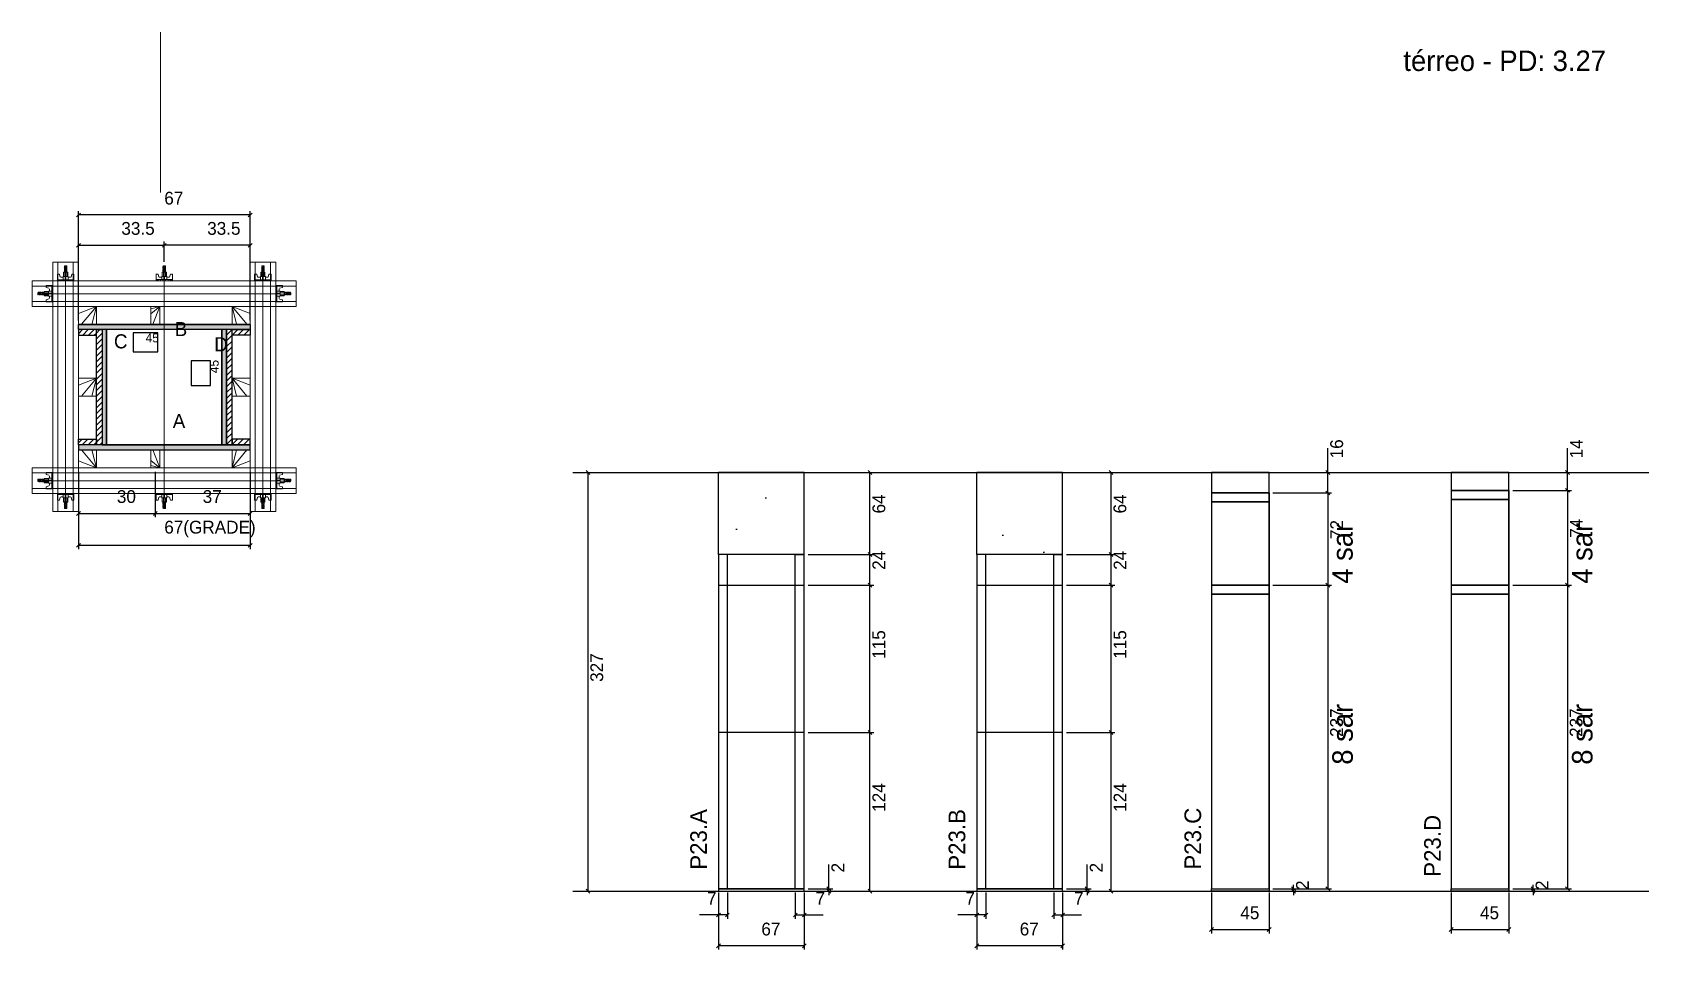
# Model space of a CAD drawing. Header units: metres. Extents: x 19365 to 20627, y 2783 to 3499.
import ezdxf

# ---------------------------------------------------------------- set-up
doc = ezdxf.new("R2010")
doc.units = ezdxf.units.M
for name, color, linetype in [('CHAPA', 7, 'Continuous'), ('COTA', 7, 'Continuous'), ('Hachura', 7, 'Continuous'), ('Madeira', 7, 'Continuous'), ('NOMENCLATURA', 7, 'Continuous'), ('Nível', 7, 'Continuous'), ('Painéis', 7, 'Continuous'), ('Perfil Metálico', 7, 'Continuous'), ('SARR_2.2x7', 7, 'Continuous'), ('SARRAFO', 7, 'Continuous'), ('Texto Seção', 7, 'Continuous'), ('TEXTO_GERAL', 7, 'Continuous')]:
    doc.layers.add(name, color=color, linetype=linetype)

msp = doc.modelspace()

# ---------------------------------------------------------------- texts
at = {"layer": 'COTA', "color": 241, "lineweight": 25}
for s, p in [('67', (19468.2, 3364.5)), ('33.5', (19434.7, 3340.9)), ('33.5', (19501.7, 3340.9)), ('30', (19431.2, 3131.5)), ('37', (19498.2, 3131.5)), ('67(GRADE)', (19468.2, 3107.6))]:
    msp.add_text(s, height=10, dxfattribs=at).set_placement(p)
at = {"layer": 'COTA', "color": 1, "lineweight": 25}
msp.add_text('45', height=7, dxfattribs=at).set_placement((19453.6, 3256.9))
msp.add_text('45', height=7, rotation=90, dxfattribs=at).set_placement((19510.7, 3232.8))
at = {"layer": 'COTA', "color": 240, "lineweight": 25}
for s, p in [('16', (20388.4, 3166.3)), ('14', (20575.5, 3166.3)), ('64', (20031, 3123.3)), ('64', (20219.2, 3123.3)), ('72', (20388.4, 3103.3)), ('74', (20575.5, 3104.3)), ('24', (20031, 3079.3)), ('24', (20219.3, 3079.3)), ('115', (20031, 3009.8)), ('115', (20219.2, 3009.8)), ('327', (19810.8, 2991.8)), ('237', (20388.3, 2948.8)), ('237', (20575.3, 2948.8)), ('124', (20031, 2890.3)), ('124', (20219.3, 2890.3)), ('2', (19999, 2843)), ('2', (20200.7, 2843)), ('2', (20361.7, 2829.3)), ('2', (20548.7, 2829.3))]:
    msp.add_text(s, height=10, rotation=90, dxfattribs=at).set_placement(p)
for s, p in [('7', (19891.9, 2817.8)), ('7', (19976.6, 2817.8)), ('7', (20093.6, 2817.8)), ('7', (20178.4, 2817.8)), ('45', (20308.2, 2806.5)), ('45', (20495.3, 2806.5)), ('67', (19934.3, 2793.8)), ('67', (20136, 2793.8))]:
    msp.add_text(s, height=10, dxfattribs=at).set_placement(p)
at = {"layer": 'NOMENCLATURA', "color": 2, "lineweight": 25}
msp.add_text('térreo - PD: 3.27', height=16, dxfattribs=at).set_placement((20435.5, 3468.8))
at = {"layer": 'NOMENCLATURA', "color": 7, "lineweight": 25}
for s, p in [('4 sar', (20395.9, 3068.4)), ('4 sar', (20583, 3068.4)), ('8 sar', (20396, 2927.1)), ('8 sar', (20583.1, 2927.1))]:
    msp.add_text(s, height=16, rotation=90, dxfattribs=at).set_placement(p)
at = {"layer": 'Texto Seção', "color": 7, "lineweight": 15}
for s, p in [('P23.A', (19891.8, 2845.1)), ('P23.B', (20093.5, 2845.1)), ('P23.C', (20277.6, 2845.2)), ('P23.D', (20464.7, 2839.6))]:
    msp.add_text(s, height=13, rotation=90, dxfattribs=at).set_placement(p)
at = {"layer": 'TEXTO_GERAL', "color": 7, "lineweight": 25}
for s, p in [('B', (19476.3, 3261.8)), ('C', (19428.9, 3252.2)), ('D', (19507.2, 3249.9)), ('A', (19474.8, 3190))]:
    msp.add_text(s, height=11, dxfattribs=at).set_placement(p)

# ---------------------------------------------------------------- hatches: boundary and pattern name
at = {"layer": 'COTA'}
h = msp.add_hatch(dxfattribs=at)
h.set_pattern_fill('AR-CONC')
h.paths.add_polyline_path([(19900.8, 3155.3), (19900.8, 3091.3), (19967.8, 3091.3), (19967.8, 3155.3), (19900.8, 3155.3)])
h = msp.add_hatch(dxfattribs=at)
h.set_pattern_fill('AR-CONC')
h.paths.add_polyline_path([(20169.5, 3091.3), (20169.5, 3155.3), (20102.5, 3155.3), (20102.5, 3091.3), (20169.5, 3091.3)])
h = msp.add_hatch(dxfattribs=at)
h.set_pattern_fill('AR-CONC')
h.paths.add_polyline_path([(20285.7, 3139.3), (20330.7, 3139.3), (20330.7, 3155.3), (20285.7, 3155.3), (20285.7, 3139.3)])
h = msp.add_hatch(dxfattribs=at)
h.set_pattern_fill('AR-CONC')
h.paths.add_polyline_path([(20472.8, 3141.3), (20517.8, 3141.3), (20517.8, 3155.3), (20472.8, 3155.3), (20472.8, 3141.3)])
at = {"layer": 'Hachura'}
h = msp.add_hatch(color=7, dxfattribs=at)
h.dxf.hatch_style = 1
h.paths.add_polyline_path([(19401.2, 3266.9), (19401.2, 3270.9), (19535.2, 3270.9), (19535.2, 3266.9), (19401.2, 3266.9)])
h = msp.add_hatch(color=7, dxfattribs=at)
h.dxf.hatch_style = 1
h.paths.add_polyline_path([(19401.2, 3266.9), (19401.2, 3270.9), (19535.2, 3270.9), (19535.2, 3266.9), (19401.2, 3266.9)])
h = msp.add_hatch(dxfattribs=at)
h.set_pattern_fill('ANSI31')
h.paths.add_polyline_path([(19415.2, 3266.9), (19415.2, 3262.5), (19401.2, 3262.5), (19401.2, 3266.9), (19415.2, 3266.9)])
h = msp.add_hatch(dxfattribs=at)
h.set_pattern_fill('ANSI31')
h.paths.add_polyline_path([(19415.2, 3177), (19419.6, 3177), (19419.6, 3267), (19415.2, 3267), (19415.2, 3177)])
h = msp.add_hatch(color=7, dxfattribs=at)
h.dxf.hatch_style = 1
h.paths.add_polyline_path([(19423.2, 3266.9), (19419.6, 3266.9), (19419.6, 3176.9), (19423.2, 3176.9), (19423.2, 3266.9)])
h = msp.add_hatch(color=7, dxfattribs=at)
h.dxf.hatch_style = 1
h.paths.add_polyline_path([(19423.2, 3266.9), (19419.6, 3266.9), (19419.6, 3176.9), (19423.2, 3176.9), (19423.2, 3266.9)])
h = msp.add_hatch(color=7, dxfattribs=at)
h.dxf.hatch_style = 1
h.paths.add_polyline_path([(19516.8, 3266.9), (19513.2, 3266.9), (19513.2, 3176.9), (19516.8, 3176.9), (19516.8, 3266.9)])
h = msp.add_hatch(color=7, dxfattribs=at)
h.dxf.hatch_style = 1
h.paths.add_polyline_path([(19516.8, 3266.9), (19513.2, 3266.9), (19513.2, 3176.9), (19516.8, 3176.9), (19516.8, 3266.9)])
h = msp.add_hatch(dxfattribs=at)
h.set_pattern_fill('ANSI31')
h.paths.add_polyline_path([(19521.2, 3176.9), (19516.8, 3176.9), (19516.8, 3266.9), (19521.2, 3266.9), (19521.2, 3176.9)])
h = msp.add_hatch(dxfattribs=at)
h.set_pattern_fill('ANSI31')
h.paths.add_polyline_path([(19521.2, 3266.9), (19521.2, 3262.5), (19535.2, 3262.5), (19535.2, 3266.9), (19521.2, 3266.9)])
h = msp.add_hatch(dxfattribs=at)
h.set_pattern_fill('ANSI31')
h.paths.add_polyline_path([(19415.2, 3176.9), (19415.2, 3181.3), (19401.2, 3181.3), (19401.2, 3176.9), (19415.2, 3176.9)])
h = msp.add_hatch(dxfattribs=at)
h.set_pattern_fill('ANSI31')
h.paths.add_polyline_path([(19521.2, 3176.9), (19521.2, 3181.3), (19535.2, 3181.3), (19535.2, 3176.9), (19521.2, 3176.9)])
h = msp.add_hatch(color=7, dxfattribs=at)
h.dxf.hatch_style = 1
h.paths.add_polyline_path([(19401.2, 3176.9), (19401.2, 3172.9), (19535.2, 3172.9), (19535.2, 3176.9), (19401.2, 3176.9)])
h = msp.add_hatch(color=7, dxfattribs=at)
h.dxf.hatch_style = 1
h.paths.add_polyline_path([(19401.2, 3176.9), (19401.2, 3172.9), (19535.2, 3172.9), (19535.2, 3176.9), (19401.2, 3176.9)])

# ---------------------------------------------------------------- linework, layer by layer
at = {"layer": 'CHAPA', "color": 1, "lineweight": 25}
for points in [[(19401.2, 3266.9), (19401.2, 3270.9), (19535.2, 3270.9), (19535.2, 3266.9)], [(19401.2, 3266.9), (19401.2, 3270.9), (19535.2, 3270.9), (19535.2, 3266.9)], [(19423.2, 3266.9), (19419.6, 3266.9), (19419.6, 3176.9), (19423.2, 3176.9)], [(19423.2, 3266.9), (19419.6, 3266.9), (19419.6, 3176.9), (19423.2, 3176.9)], [(19516.8, 3266.9), (19513.2, 3266.9), (19513.2, 3176.9), (19516.8, 3176.9)], [(19516.8, 3266.9), (19513.2, 3266.9), (19513.2, 3176.9), (19516.8, 3176.9)], [(19401.2, 3176.9), (19401.2, 3172.9), (19535.2, 3172.9), (19535.2, 3176.9)], [(19401.2, 3176.9), (19401.2, 3172.9), (19535.2, 3172.9), (19535.2, 3176.9)]]:
    msp.add_lwpolyline(points, close=True, dxfattribs=at)
at = {"layer": 'COTA', "color": 0, "lineweight": 25}
for p, q in [((19402.7, 3357.9), (19399.7, 3354.9)), ((19533.7, 3354.9), (19536.7, 3357.9)), ((19402.7, 3334.2), (19399.7, 3331.2)), ((19469.7, 3334.2), (19466.7, 3331.2)), ((19466.7, 3331.2), (19469.7, 3334.2)), ((19533.7, 3331.2), (19536.7, 3334.2)), ((19800.5, 3153.8), (19797.5, 3156.8)), ((20020.6, 3153.8), (20017.6, 3156.8)), ((20208.8, 3153.8), (20205.8, 3156.8)), ((20378, 3153.8), (20375, 3156.8)), ((20565.1, 3153.8), (20562.1, 3156.8)), ((20565.1, 3139.8), (20562.1, 3142.8)), ((20562.1, 3142.8), (20565.1, 3139.8)), ((20375, 3140.8), (20378, 3137.8)), ((20378, 3137.8), (20375, 3140.8)), ((19402.7, 3124.8), (19399.7, 3121.8)), ((19459.7, 3121.8), (19462.7, 3124.8)), ((19462.7, 3124.8), (19459.7, 3121.8)), ((19533.7, 3121.8), (19536.7, 3124.8)), ((19402.7, 3099.9), (19399.7, 3096.9)), ((19533.7, 3096.9), (19536.7, 3099.9)), ((20020.6, 3089.8), (20017.6, 3092.8)), ((20017.6, 3092.8), (20020.6, 3089.8)), ((20208.8, 3089.8), (20205.8, 3092.8)), ((20205.8, 3092.8), (20208.8, 3089.8)), ((20017.6, 3068.8), (20020.6, 3065.8)), ((20020.6, 3065.8), (20017.6, 3068.8)), ((20205.8, 3068.8), (20208.8, 3065.8)), ((20208.8, 3065.8), (20205.8, 3068.8)), ((20375, 3068.8), (20378, 3065.8)), ((20378, 3065.8), (20375, 3068.8)), ((20562.1, 3068.8), (20565.1, 3065.8)), ((20565.1, 3065.8), (20562.1, 3068.8)), ((20020.6, 2950.8), (20017.6, 2953.8)), ((20017.6, 2953.8), (20020.6, 2950.8)), ((20208.8, 2950.8), (20205.8, 2953.8)), ((20205.8, 2953.8), (20208.8, 2950.8)), ((19797.5, 2829.8), (19800.5, 2826.8)), ((19985.5, 2831.8), (19988.5, 2828.8)), ((19988.5, 2826.8), (19985.5, 2829.8)), ((20017.6, 2829.8), (20020.6, 2826.8)), ((20187.2, 2831.8), (20190.2, 2828.8)), ((20190.2, 2826.8), (20187.2, 2829.8)), ((20205.8, 2829.8), (20208.8, 2826.8)), ((20348.2, 2831.8), (20351.2, 2828.8)), ((20351.2, 2826.8), (20348.2, 2829.8)), ((20375, 2831.8), (20378, 2828.8)), ((20535.2, 2831.8), (20538.2, 2828.8)), ((20538.2, 2826.8), (20535.2, 2829.8)), ((20562.1, 2831.8), (20565.1, 2828.8)), ((19902.3, 2811.3), (19899.3, 2808.3)), ((19906.3, 2808.3), (19909.3, 2811.3)), ((19962.3, 2811.3), (19959.3, 2808.3)), ((19966.3, 2808.3), (19969.3, 2811.3)), ((20104, 2811.3), (20101, 2808.3)), ((20108, 2808.3), (20111, 2811.3)), ((20164, 2811.3), (20161, 2808.3)), ((20168, 2808.3), (20171, 2811.3)), ((20287.2, 2799.9), (20284.2, 2796.9)), ((20329.2, 2796.9), (20332.2, 2799.9)), ((20474.3, 2799.9), (20471.3, 2796.9)), ((20516.3, 2796.9), (20519.3, 2799.9)), ((19902.3, 2787.2), (19899.3, 2784.2)), ((19966.3, 2784.2), (19969.3, 2787.2)), ((20104, 2787.2), (20101, 2784.2)), ((20168, 2784.2), (20171, 2787.2))]:
    msp.add_line(p, q, dxfattribs=at)
at = {"layer": 'COTA', "color": 241, "lineweight": 25}
for p, q in [((19401.2, 3273.9), (19401.2, 3359.4)), ((19535.2, 3356.4), (19401.2, 3356.4)), ((19535.2, 3273.9), (19535.2, 3359.4)), ((19401.2, 3307.9), (19401.2, 3335.7)), ((19401.2, 3332.7), (19468.2, 3332.7)), ((19468.2, 3319.7), (19468.2, 3335.7)), ((19468.2, 3319.7), (19468.2, 3335.7)), ((19535.2, 3332.7), (19468.2, 3332.7)), ((19535.2, 3307.9), (19535.2, 3335.7)), ((19401.2, 3155.9), (19401.2, 3095.4)), ((19401.2, 3155.9), (19401.2, 3120.3)), ((19461.2, 3155.9), (19461.2, 3120.3)), ((19461.2, 3155.9), (19461.2, 3120.3)), ((19535.2, 3155.9), (19535.2, 3095.4)), ((19535.2, 3155.9), (19535.2, 3120.3)), ((19967.8, 3155.3), (19900.8, 3155.3)), ((19900.8, 3091.3), (19900.8, 3155.3)), ((19967.8, 3091.3), (19967.8, 3155.3)), ((20169.5, 3155.3), (20102.5, 3155.3)), ((20102.5, 3091.3), (20102.5, 3155.3)), ((20169.5, 3091.3), (20169.5, 3155.3)), ((19401.2, 3123.3), (19461.2, 3123.3)), ((19461.2, 3123.3), (19535.2, 3123.3)), ((19535.2, 3098.4), (19401.2, 3098.4))]:
    msp.add_line(p, q, dxfattribs=at)
at = {"layer": 'COTA', "color": 180, "lineweight": 25}
for p, q in [((19463.3, 3264.4), (19444, 3264.4)), ((19444, 3264.4), (19444, 3249.4)), ((19463.3, 3249.4), (19463.3, 3264.4)), ((19444, 3249.4), (19463.3, 3249.4)), ((19504.2, 3242.5), (19489.2, 3242.5)), ((19489.2, 3242.5), (19489.2, 3223.1)), ((19504.2, 3223.1), (19504.2, 3242.5)), ((19489.2, 3223.1), (19504.2, 3223.1))]:
    msp.add_line(p, q, dxfattribs=at)
at = {"layer": 'COTA', "color": 4, "lineweight": 25}
for p, q in [((20376.5, 3155.3), (20376.5, 3174.3)), ((20563.6, 3155.3), (20563.6, 3174.4)), ((19790.1, 3155.3), (19802, 3155.3)), ((19799, 2828.3), (19799, 3155.3)), ((19970.8, 3155.3), (20022.1, 3155.3)), ((20019.1, 3091.3), (20019.1, 3155.3)), ((20172.5, 3155.3), (20210.3, 3155.3)), ((20207.3, 3091.3), (20207.3, 3155.3)), ((20333.7, 3155.3), (20379.5, 3155.3)), ((20376.5, 3139.3), (20376.5, 3155.3)), ((20520.8, 3155.3), (20566.6, 3155.3)), ((20563.6, 3141.3), (20563.6, 3155.3)), ((20333.7, 3139.3), (20379.5, 3139.3)), ((20333.7, 3139.3), (20379.5, 3139.3)), ((20376.5, 3139.3), (20376.5, 3067.3)), ((20520.8, 3141.3), (20566.6, 3141.3)), ((20520.8, 3141.3), (20566.6, 3141.3)), ((20563.6, 3141.3), (20563.6, 3067.3)), ((19970.8, 3091.3), (20022.1, 3091.3)), ((19970.8, 3091.3), (20022.1, 3091.3)), ((20019.1, 3067.3), (20019.1, 3091.3)), ((20172.5, 3091.3), (20210.3, 3091.3)), ((20172.5, 3091.3), (20210.3, 3091.3)), ((20207.3, 3067.3), (20207.3, 3091.3)), ((19970.8, 3067.3), (20022.1, 3067.3)), ((19970.8, 3067.3), (20022.1, 3067.3)), ((20019.1, 2952.3), (20019.1, 3067.3)), ((20172.5, 3067.3), (20210.3, 3067.3)), ((20172.5, 3067.3), (20210.3, 3067.3)), ((20207.3, 2952.3), (20207.3, 3067.3)), ((20333.7, 3067.3), (20379.5, 3067.3)), ((20333.7, 3067.3), (20379.5, 3067.3)), ((20376.5, 3067.3), (20376.5, 2830.3)), ((20520.8, 3067.3), (20566.6, 3067.3)), ((20520.8, 3067.3), (20566.6, 3067.3)), ((20563.6, 3067.3), (20563.6, 2830.3)), ((19970.8, 2952.3), (20022.1, 2952.3)), ((19970.8, 2952.3), (20022.1, 2952.3)), ((20019.1, 2828.3), (20019.1, 2952.3)), ((20172.5, 2952.3), (20210.3, 2952.3)), ((20172.5, 2952.3), (20210.3, 2952.3)), ((20207.3, 2828.3), (20207.3, 2952.3)), ((19987, 2830.3), (19987, 2849.1)), ((20188.7, 2830.3), (20188.7, 2849.1)), ((19790.1, 2828.3), (19802, 2828.3)), ((19900.8, 2827.3), (19900.8, 2782.7)), ((19907.8, 2827.3), (19907.8, 2806.8)), ((19960.8, 2827.3), (19960.8, 2806.8)), ((19967.8, 2827.3), (19967.8, 2782.7)), ((19970.8, 2830.3), (19990, 2830.3)), ((19970.8, 2828.3), (19990, 2828.3)), ((19970.8, 2828.3), (20022.1, 2828.3)), ((19987, 2828.3), (19987, 2830.3)), ((19987, 2828.3), (19987, 2825.3)), ((20102.5, 2827.3), (20102.5, 2782.7)), ((20109.5, 2827.3), (20109.5, 2806.8)), ((20162.5, 2827.3), (20162.5, 2806.8)), ((20169.5, 2827.3), (20169.5, 2782.7)), ((20172.5, 2830.3), (20191.7, 2830.3)), ((20172.5, 2828.3), (20191.7, 2828.3)), ((20172.5, 2828.3), (20210.3, 2828.3)), ((20188.7, 2828.3), (20188.7, 2830.3)), ((20188.7, 2828.3), (20188.7, 2825.3)), ((20285.7, 2827.3), (20285.7, 2795.4)), ((20330.7, 2827.3), (20330.7, 2795.4)), ((20333.7, 2830.3), (20352.7, 2830.3)), ((20333.7, 2830.3), (20379.5, 2830.3)), ((20333.7, 2828.3), (20352.7, 2828.3)), ((20349.7, 2830.3), (20349.7, 2833.3)), ((20349.7, 2828.3), (20349.7, 2830.3)), ((20349.7, 2828.3), (20349.7, 2825.3)), ((20472.8, 2827.3), (20472.8, 2795.4)), ((20517.8, 2827.3), (20517.8, 2795.4)), ((20520.8, 2830.3), (20539.7, 2830.3)), ((20520.8, 2830.3), (20566.6, 2830.3)), ((20520.8, 2828.3), (20539.7, 2828.3)), ((20536.7, 2830.3), (20536.7, 2833.3)), ((20536.7, 2828.3), (20536.7, 2830.3)), ((20536.7, 2828.3), (20536.7, 2825.3)), ((19900.8, 2825.3), (19900.8, 2806.8)), ((19967.8, 2825.3), (19967.8, 2806.8)), ((20102.5, 2825.3), (20102.5, 2806.8)), ((20169.5, 2825.3), (20169.5, 2806.8)), ((19900.8, 2809.8), (19886, 2809.8)), ((19907.8, 2809.8), (19900.8, 2809.8)), ((19960.8, 2809.8), (19967.8, 2809.8)), ((19967.8, 2809.8), (19982.5, 2809.8)), ((20102.5, 2809.8), (20087.8, 2809.8)), ((20109.5, 2809.8), (20102.5, 2809.8)), ((20162.5, 2809.8), (20169.5, 2809.8)), ((20169.5, 2809.8), (20184.2, 2809.8)), ((20285.7, 2798.4), (20330.7, 2798.4)), ((20472.8, 2798.4), (20517.8, 2798.4)), ((19967.8, 2785.7), (19900.8, 2785.7)), ((20169.5, 2785.7), (20102.5, 2785.7))]:
    msp.add_line(p, q, dxfattribs=at)
at = {"layer": 'COTA', "color": 241, "lineweight": 25}
for points in [[(20330.7, 3139.3), (20330.7, 3155.3), (20285.7, 3155.3), (20285.7, 3139.3)], [(20517.8, 3141.3), (20517.8, 3155.3), (20472.8, 3155.3), (20472.8, 3141.3)]]:
    msp.add_lwpolyline(points, dxfattribs=at)
at = {"layer": 'Hachura', "color": 0, "lineweight": 9}
for p, q in [((19384.8, 3304.9), (19384.8, 3310.1)), ((19384.8, 3310.1), (19386.5, 3310.1)), ((19384.8, 3305.8), (19397.7, 3305.8)), ((19384.8, 3305.8), (19389.9, 3305.8)), ((19384.9, 3305.9), (19384.9, 3304.9)), ((19385.1, 3305.9), (19385.1, 3304.9)), ((19385.5, 3305.9), (19385.5, 3304.9)), ((19385.9, 3305.9), (19385.9, 3304.9)), ((19386.5, 3310.1), (19387, 3307.9)), ((19386.8, 3305.9), (19386.8, 3304.9)), ((19387.4, 3307.7), (19389.3, 3307.7)), ((19388.2, 3305.9), (19388.2, 3304.9)), ((19389.3, 3308.4), (19393.2, 3308.4)), ((19389.3, 3305.8), (19389.3, 3308.4)), ((19391.2, 3305.8), (19389.3, 3305.8)), ((19392.9, 3311.7), (19389.6, 3311.7)), ((19389.6, 3311.7), (19389.6, 3308.4)), ((19392.9, 3311.6), (19389.6, 3311.6)), ((19389.9, 3305.8), (19390.6, 3305.8)), ((19390.1, 3316), (19392.3, 3314.9)), ((19392.2, 3314.7), (19390.1, 3315.8)), ((19390.1, 3314.8), (19392.3, 3313.8)), ((19392.2, 3313.5), (19390.1, 3314.6)), ((19390.1, 3313.7), (19392.3, 3312.6)), ((19392.2, 3312.4), (19390.1, 3313.4)), ((19391.4, 3311.7), (19390.1, 3312.3)), ((19390.2, 3316.4), (19390.5, 3316.7)), ((19390.2, 3316.1), (19390.2, 3316.4)), ((19392.1, 3316.4), (19390.2, 3316.4)), ((19390.2, 3316.1), (19392.1, 3315.1)), ((19390.2, 3316.1), (19392.1, 3315.1)), ((19390.2, 3314.9), (19390.2, 3315.6)), ((19392.1, 3314.6), (19390.2, 3315.6)), ((19390.2, 3314.9), (19392.1, 3314)), ((19390.2, 3313.8), (19390.2, 3314.4)), ((19392.1, 3313.5), (19390.2, 3314.4)), ((19390.2, 3314.2), (19390.2, 3314.4)), ((19390.2, 3313.8), (19392.1, 3312.8)), ((19390.2, 3312.6), (19390.2, 3313.3)), ((19392.1, 3312.3), (19390.2, 3313.3)), ((19390.2, 3312.6), (19392.1, 3311.7)), ((19391.1, 3311.7), (19390.2, 3312.1)), ((19390.2, 3311.7), (19390.2, 3312.1)), ((19390.5, 3316.7), (19391.8, 3316.7)), ((19390.6, 3311.7), (19390.6, 3308.4)), ((19392.1, 3315.8), (19390.8, 3316.4)), ((19390.9, 3305.8), (19390.9, 3307.8)), ((19392.2, 3315.9), (19391.1, 3316.4)), ((19391.2, 3305.8), (19391.2, 3304.9)), ((19391.4, 3307.8), (19391.4, 3305.8)), ((19391.6, 3316.4), (19392.3, 3316.1)), ((19392.1, 3316.4), (19391.8, 3316.7)), ((19391.9, 3316.4), (19392.1, 3316.3)), ((19392.1, 3315.8), (19392.1, 3315.1)), ((19392.1, 3314), (19392.1, 3314.6)), ((19392.1, 3313.2), (19392.1, 3313.5)), ((19392.1, 3313.2), (19392.1, 3312.8)), ((19392.1, 3312.3), (19392.1, 3311.7)), ((19392.1, 3311.7), (19392.1, 3308.4)), ((19392.9, 3308.4), (19392.9, 3311.7)), ((19393.2, 3308.4), (19392.9, 3308.4)), ((19393.2, 3308.4), (19392.9, 3308.4)), ((19393.2, 3308.4), (19393.2, 3305.8)), ((19395.1, 3307.7), (19393.2, 3307.7)), ((19394.3, 3305.9), (19394.3, 3304.9)), ((19396, 3310.1), (19395.4, 3307.9)), ((19395.7, 3305.9), (19395.7, 3304.9)), ((19397.7, 3310.1), (19396, 3310.1)), ((19396.5, 3305.9), (19396.5, 3304.9)), ((19397, 3305.9), (19397, 3304.9)), ((19397.3, 3305.9), (19397.3, 3304.9)), ((19397.5, 3305.9), (19397.5, 3304.9)), ((19397.7, 3305.8), (19397.7, 3310.1)), ((19397.7, 3305.8), (19397.7, 3304.9)), ((19461.7, 3310.1), (19463.4, 3310.1)), ((19461.7, 3305.9), (19474.6, 3305.9)), ((19461.7, 3305.9), (19466.9, 3305.9)), ((19461.8, 3304.9), (19461.8, 3310.1)), ((19461.9, 3305.9), (19461.9, 3304.9)), ((19462.1, 3305.9), (19462.1, 3304.9)), ((19462.4, 3305.9), (19462.4, 3304.9)), ((19462.9, 3305.9), (19462.9, 3304.9)), ((19463.4, 3310.1), (19464, 3307.9)), ((19463.7, 3305.9), (19463.7, 3304.9)), ((19464.3, 3307.7), (19466.3, 3307.7)), ((19465.2, 3305.9), (19465.2, 3304.9)), ((19466.3, 3308.4), (19470.1, 3308.4)), ((19466.3, 3305.9), (19466.3, 3308.4)), ((19468.2, 3305.9), (19466.3, 3305.9)), ((19469.9, 3311.7), (19466.5, 3311.7)), ((19466.5, 3311.7), (19466.5, 3308.4)), ((19469.9, 3311.6), (19466.5, 3311.6)), ((19466.9, 3305.9), (19467.6, 3305.9)), ((19467.1, 3316), (19469.3, 3314.9)), ((19469.2, 3314.7), (19467.1, 3315.8)), ((19467.1, 3314.9), (19469.3, 3313.8)), ((19469.2, 3313.5), (19467.1, 3314.6)), ((19467.1, 3313.7), (19469.3, 3312.6)), ((19469.2, 3312.4), (19467.1, 3313.4)), ((19468.3, 3311.7), (19467.1, 3312.3)), ((19467.2, 3316.4), (19467.5, 3316.7)), ((19467.2, 3316.1), (19467.2, 3316.4)), ((19469.1, 3316.4), (19467.2, 3316.4)), ((19467.2, 3316.1), (19469.1, 3315.1)), ((19467.2, 3316.1), (19469.1, 3315.1)), ((19467.2, 3314.9), (19467.2, 3315.6)), ((19469.1, 3314.6), (19467.2, 3315.6)), ((19467.2, 3314.9), (19469.1, 3314)), ((19467.2, 3313.8), (19467.2, 3314.4)), ((19469.1, 3313.5), (19467.2, 3314.4)), ((19467.2, 3314.2), (19467.2, 3314.4)), ((19467.2, 3313.8), (19469.1, 3312.8)), ((19467.2, 3312.6), (19467.2, 3313.3)), ((19469.1, 3312.3), (19467.2, 3313.3)), ((19467.2, 3312.6), (19469.1, 3311.7)), ((19468.1, 3311.7), (19467.2, 3312.1)), ((19467.2, 3311.7), (19467.2, 3312.1)), ((19467.5, 3316.7), (19468.8, 3316.7)), ((19467.6, 3311.7), (19467.6, 3308.4)), ((19469.1, 3315.8), (19467.8, 3316.4)), ((19467.9, 3305.9), (19467.9, 3307.9)), ((19469.2, 3315.9), (19468.1, 3316.4)), ((19468.2, 3305.9), (19468.2, 3304.9)), ((19468.4, 3307.9), (19468.4, 3305.9)), ((19468.6, 3316.4), (19469.3, 3316.1)), ((19469.1, 3316.4), (19468.8, 3316.7)), ((19468.8, 3316.4), (19469.1, 3316.3)), ((19469.1, 3315.8), (19469.1, 3315.1)), ((19469.1, 3314), (19469.1, 3314.6)), ((19469.1, 3313.2), (19469.1, 3313.5)), ((19469.1, 3313.2), (19469.1, 3312.8)), ((19469.1, 3312.3), (19469.1, 3311.7)), ((19469.1, 3311.7), (19469.1, 3308.4)), ((19469.9, 3308.4), (19469.9, 3311.7)), ((19470.1, 3308.4), (19469.9, 3308.4)), ((19470.1, 3308.4), (19469.9, 3308.4)), ((19470.1, 3308.4), (19470.1, 3305.9)), ((19472.1, 3307.7), (19470.1, 3307.7)), ((19471.2, 3305.9), (19471.2, 3304.9)), ((19473, 3310.1), (19472.4, 3307.9)), ((19472.7, 3305.9), (19472.7, 3304.9)), ((19474.6, 3310.1), (19473, 3310.1)), ((19473.5, 3305.9), (19473.5, 3304.9)), ((19474, 3305.9), (19474, 3304.9)), ((19474.3, 3305.9), (19474.3, 3304.9)), ((19474.5, 3305.9), (19474.5, 3304.9)), ((19474.6, 3305.9), (19474.6, 3310.1)), ((19474.6, 3305.9), (19474.6, 3304.9)), ((19538.7, 3305.8), (19538.7, 3310.1)), ((19538.7, 3310.1), (19540.4, 3310.1)), ((19551.6, 3305.8), (19538.7, 3305.8)), ((19538.7, 3305.8), (19538.7, 3304.9)), ((19538.9, 3305.9), (19538.9, 3304.9)), ((19539.1, 3305.9), (19539.1, 3304.9)), ((19539.4, 3305.9), (19539.4, 3304.9)), ((19539.9, 3305.9), (19539.9, 3304.9)), ((19540.4, 3310.1), (19541, 3307.9)), ((19540.7, 3305.9), (19540.7, 3304.9)), ((19541.3, 3307.7), (19543.2, 3307.7)), ((19542.1, 3305.9), (19542.1, 3304.9)), ((19547.1, 3308.4), (19543.2, 3308.4)), ((19543.2, 3308.4), (19543.2, 3305.8)), ((19543.2, 3308.4), (19543.5, 3308.4)), ((19543.2, 3308.4), (19543.5, 3308.4)), ((19543.5, 3311.7), (19546.8, 3311.7)), ((19543.5, 3308.4), (19543.5, 3311.7)), ((19543.5, 3311.6), (19546.8, 3311.6)), ((19544.8, 3316.4), (19544.1, 3316.1)), ((19546.3, 3316), (19544.1, 3314.9)), ((19546.3, 3314.8), (19544.1, 3313.8)), ((19546.3, 3313.7), (19544.1, 3312.6)), ((19544.2, 3315.9), (19545.3, 3316.4)), ((19544.2, 3314.7), (19546.3, 3315.8)), ((19544.2, 3313.5), (19546.3, 3314.6)), ((19544.2, 3312.4), (19546.3, 3313.4)), ((19544.3, 3316.4), (19544.6, 3316.7)), ((19544.5, 3316.4), (19544.3, 3316.3)), ((19544.3, 3315.8), (19545.6, 3316.4)), ((19544.3, 3316.4), (19546.2, 3316.4)), ((19546.2, 3316.1), (19544.3, 3315.1)), ((19546.2, 3316.1), (19544.3, 3315.1)), ((19544.3, 3315.8), (19544.3, 3315.1)), ((19544.3, 3314.6), (19546.2, 3315.6)), ((19546.2, 3314.9), (19544.3, 3314)), ((19544.3, 3314), (19544.3, 3314.6)), ((19544.3, 3313.5), (19546.2, 3314.4)), ((19546.2, 3313.8), (19544.3, 3312.8)), ((19544.3, 3313.2), (19544.3, 3313.5)), ((19544.3, 3312.3), (19546.2, 3313.3)), ((19544.3, 3313.2), (19544.3, 3312.8)), ((19546.2, 3312.6), (19544.3, 3311.7)), ((19544.3, 3312.3), (19544.3, 3311.7)), ((19544.3, 3311.7), (19544.3, 3308.4)), ((19545.9, 3316.7), (19544.6, 3316.7)), ((19545, 3311.7), (19546.3, 3312.3)), ((19545, 3307.8), (19545, 3305.8)), ((19545.2, 3305.8), (19547.1, 3305.8)), ((19545.2, 3305.8), (19545.2, 3304.9)), ((19545.3, 3311.7), (19546.2, 3312.1)), ((19545.5, 3305.8), (19545.5, 3307.8)), ((19545.8, 3311.7), (19545.8, 3308.4)), ((19546.5, 3305.8), (19545.8, 3305.8)), ((19546.2, 3316.4), (19545.9, 3316.7)), ((19546.2, 3316.1), (19546.2, 3316.4)), ((19546.2, 3314.9), (19546.2, 3315.6)), ((19546.2, 3313.8), (19546.2, 3314.4)), ((19546.2, 3314.2), (19546.2, 3314.4)), ((19546.2, 3312.6), (19546.2, 3313.3)), ((19546.2, 3311.7), (19546.2, 3312.1)), ((19551.6, 3305.8), (19546.5, 3305.8)), ((19546.8, 3311.7), (19546.8, 3308.4)), ((19547.1, 3305.8), (19547.1, 3308.4)), ((19549, 3307.7), (19547.1, 3307.7)), ((19548.2, 3305.9), (19548.2, 3304.9)), ((19549.9, 3310.1), (19549.4, 3307.9)), ((19549.6, 3305.9), (19549.6, 3304.9)), ((19551.6, 3310.1), (19549.9, 3310.1)), ((19550.5, 3305.9), (19550.5, 3304.9)), ((19550.9, 3305.9), (19550.9, 3304.9)), ((19551.3, 3305.9), (19551.3, 3304.9)), ((19551.5, 3305.9), (19551.5, 3304.9)), ((19551.6, 3304.9), (19551.6, 3310.1)), ((19369.7, 3296), (19369.4, 3295.7)), ((19369.4, 3295.7), (19369.4, 3294.4)), ((19369.7, 3294), (19369.4, 3294.4)), ((19370, 3296), (19369.7, 3296)), ((19369.7, 3294), (19369.7, 3296)), ((19370.3, 3294), (19369.7, 3295.3)), ((19370.3, 3293.9), (19369.7, 3295.1)), ((19369.7, 3294.6), (19370, 3293.9)), ((19369.7, 3294.3), (19369.8, 3294)), ((19370, 3296), (19371, 3294)), ((19370, 3296), (19371, 3294)), ((19370.1, 3296), (19371.2, 3293.9)), ((19370.3, 3294), (19371, 3294)), ((19371.4, 3293.9), (19370.4, 3296.1)), ((19371.2, 3296), (19370.5, 3296)), ((19371.5, 3294), (19370.5, 3296)), ((19371.2, 3296), (19372.1, 3294)), ((19371.3, 3296), (19372.4, 3293.9)), ((19372.6, 3293.9), (19371.5, 3296.1)), ((19372.1, 3294), (19371.5, 3294)), ((19372.3, 3296), (19371.7, 3296)), ((19372.7, 3294), (19371.7, 3296)), ((19371.9, 3296), (19371.7, 3296)), ((19372.3, 3296), (19373.3, 3294)), ((19372.4, 3296), (19373.5, 3293.9)), ((19373.7, 3293.9), (19372.7, 3296.1)), ((19372.9, 3294), (19372.7, 3294)), ((19373.5, 3296), (19372.9, 3296)), ((19373.8, 3294), (19372.9, 3296)), ((19372.9, 3294), (19373.3, 3294)), ((19373.5, 3296), (19374.5, 3294)), ((19374.5, 3294.8), (19373.8, 3296.1)), ((19373.8, 3294), (19374.5, 3294)), ((19374.5, 3295.1), (19374, 3296)), ((19374.5, 3296), (19374, 3296)), ((19374.5, 3293.3), (19374.5, 3296.6)), ((19374.5, 3293.3), (19374.5, 3296.6)), ((19374.5, 3296.6), (19377.7, 3296.6)), ((19374.5, 3295.6), (19377.7, 3295.6)), ((19374.5, 3294), (19377.7, 3294)), ((19377.7, 3293.3), (19374.5, 3293.3)), ((19381.2, 3301.4), (19376, 3301.4)), ((19376, 3301.4), (19376, 3299.7)), ((19376, 3299.7), (19378.2, 3299.1)), ((19377.7, 3296.9), (19377.7, 3293)), ((19380.3, 3296.9), (19377.7, 3296.9)), ((19377.7, 3293), (19377.7, 3293.3)), ((19377.7, 3293), (19377.7, 3293.3)), ((19380.3, 3295.3), (19378.3, 3295.3)), ((19378.3, 3294.7), (19380.3, 3294.7)), ((19378.5, 3298.8), (19378.5, 3296.9)), ((19380.3, 3301.4), (19380.3, 3288.5)), ((19380.3, 3301.4), (19380.3, 3296.2)), ((19380.3, 3301.2), (19381.2, 3301.2)), ((19380.3, 3301), (19381.2, 3301)), ((19380.3, 3300.7), (19381.2, 3300.7)), ((19380.3, 3300.2), (19381.2, 3300.2)), ((19380.3, 3299.4), (19381.2, 3299.4)), ((19380.3, 3298), (19381.2, 3298)), ((19380.3, 3294.9), (19380.3, 3296.9)), ((19380.3, 3296.2), (19380.3, 3295.6)), ((19380.3, 3294.9), (19381.2, 3294.9)), ((19380.6, 3295.9), (19380.4, 3295.9)), ((19380.4, 3294), (19380.8, 3294)), ((19381, 3295.9), (19380.6, 3295.9)), ((19381.2, 3288.5), (19381.2, 3301.4)), ((19381.2, 3289.4), (19381.2, 3297.3)), ((19397.7, 3304.9), (19384.8, 3304.9)), ((19396.7, 3304.9), (19388.9, 3304.9)), ((19390.3, 3305.5), (19390.3, 3305.7)), ((19390.3, 3305.1), (19390.3, 3305.5)), ((19392.2, 3305.7), (19392.2, 3305.3)), ((19474.6, 3304.9), (19461.8, 3304.9)), ((19473.7, 3304.9), (19465.9, 3304.9)), ((19467.2, 3305.5), (19467.2, 3305.7)), ((19467.2, 3305.1), (19467.2, 3305.5)), ((19469.2, 3305.7), (19469.2, 3305.3)), ((19538.7, 3304.9), (19551.6, 3304.9)), ((19539.7, 3304.9), (19547.5, 3304.9)), ((19544.2, 3305.7), (19544.2, 3305.3)), ((19546.1, 3305.5), (19546.1, 3305.7)), ((19546.1, 3305.1), (19546.1, 3305.5)), ((19555.2, 3288.5), (19555.2, 3301.4)), ((19555.2, 3301.4), (19560.4, 3301.4)), ((19556.1, 3301.2), (19555.2, 3301.2)), ((19556.1, 3301), (19555.2, 3301)), ((19556.1, 3300.7), (19555.2, 3300.7)), ((19556.1, 3300.2), (19555.2, 3300.2)), ((19556.1, 3299.4), (19555.2, 3299.4)), ((19556.1, 3298), (19555.2, 3298)), ((19555.2, 3289.4), (19555.2, 3297.3)), ((19556.1, 3294.9), (19555.2, 3294.9)), ((19555.4, 3295.9), (19555.8, 3295.9)), ((19556, 3294), (19555.6, 3294)), ((19555.8, 3295.9), (19556, 3295.9)), ((19556.1, 3301.4), (19556.1, 3288.5)), ((19556.1, 3301.4), (19556.1, 3296.2)), ((19556.1, 3294.9), (19556.1, 3296.9)), ((19556.1, 3296.9), (19558.7, 3296.9)), ((19556.1, 3296.2), (19556.1, 3295.6)), ((19556.1, 3295.3), (19558.1, 3295.3)), ((19558.1, 3294.7), (19556.1, 3294.7)), ((19557.9, 3298.8), (19557.9, 3296.9)), ((19560.4, 3299.7), (19558.2, 3299.1)), ((19558.7, 3296.9), (19558.7, 3293)), ((19561.9, 3296.6), (19558.7, 3296.6)), ((19561.9, 3295.6), (19558.7, 3295.6)), ((19561.9, 3294), (19558.7, 3294)), ((19558.7, 3293.3), (19561.9, 3293.3)), ((19558.7, 3293), (19558.7, 3293.3)), ((19558.7, 3293), (19558.7, 3293.3)), ((19560.4, 3301.4), (19560.4, 3299.7)), ((19561.9, 3293.3), (19561.9, 3296.6)), ((19561.9, 3293.3), (19561.9, 3296.6)), ((19561.9, 3294.8), (19562.6, 3296.1)), ((19562.9, 3296), (19561.9, 3294)), ((19561.9, 3295.1), (19562.4, 3296)), ((19561.9, 3296), (19562.4, 3296)), ((19562.6, 3294), (19561.9, 3294)), ((19562.6, 3294), (19563.5, 3296)), ((19562.7, 3293.9), (19563.7, 3296.1)), ((19562.9, 3296), (19563.5, 3296)), ((19564, 3296), (19562.9, 3293.9)), ((19564.1, 3296), (19563.1, 3294)), ((19563.5, 3294), (19563.1, 3294)), ((19563.5, 3294), (19563.7, 3294)), ((19563.7, 3294), (19564.7, 3296)), ((19563.8, 3293.9), (19564.9, 3296.1)), ((19565.1, 3296), (19564, 3293.9)), ((19564.1, 3296), (19564.7, 3296)), ((19565.2, 3296), (19564.3, 3294)), ((19564.3, 3294), (19564.9, 3294)), ((19564.5, 3296), (19564.7, 3296)), ((19564.9, 3294), (19565.9, 3296)), ((19565, 3293.9), (19566, 3296.1)), ((19565.2, 3296), (19565.9, 3296)), ((19566.3, 3296), (19565.2, 3293.9)), ((19566.4, 3296), (19565.4, 3294)), ((19566.4, 3296), (19565.4, 3294)), ((19566.1, 3294), (19565.4, 3294)), ((19566.1, 3294), (19566.7, 3295.3)), ((19566.1, 3293.9), (19566.7, 3295.1)), ((19566.4, 3296), (19566.7, 3296)), ((19566.7, 3294.6), (19566.4, 3293.9)), ((19566.7, 3294.3), (19566.6, 3294)), ((19566.7, 3296), (19567, 3295.7)), ((19566.7, 3294), (19566.7, 3296)), ((19566.7, 3294), (19567, 3294.4)), ((19567, 3295.7), (19567, 3294.4)), ((19376, 3290.2), (19378.2, 3290.8)), ((19376, 3288.5), (19376, 3290.2)), ((19380.3, 3288.5), (19376, 3288.5)), ((19377.7, 3293), (19380.3, 3293)), ((19378.5, 3291.1), (19378.5, 3293)), ((19380.3, 3291.9), (19381.2, 3291.9)), ((19380.3, 3290.5), (19381.2, 3290.5)), ((19380.3, 3289.6), (19381.2, 3289.6)), ((19380.3, 3289.2), (19381.2, 3289.2)), ((19380.3, 3288.8), (19381.2, 3288.8)), ((19380.3, 3288.6), (19381.2, 3288.6)), ((19380.3, 3288.5), (19381.2, 3288.5)), ((19556.1, 3291.9), (19555.2, 3291.9)), ((19556.1, 3290.5), (19555.2, 3290.5)), ((19556.1, 3289.6), (19555.2, 3289.6)), ((19556.1, 3289.2), (19555.2, 3289.2)), ((19556.1, 3288.8), (19555.2, 3288.8)), ((19556.1, 3288.6), (19555.2, 3288.6)), ((19556.1, 3288.5), (19555.2, 3288.5)), ((19558.7, 3293), (19556.1, 3293)), ((19556.1, 3288.5), (19560.4, 3288.5)), ((19557.9, 3291.1), (19557.9, 3293)), ((19560.4, 3290.2), (19558.2, 3290.7)), ((19560.4, 3288.5), (19560.4, 3290.2)), ((19381.2, 3155.4), (19376, 3155.4)), ((19376, 3155.4), (19376, 3153.7)), ((19380.3, 3155.4), (19380.3, 3142.5)), ((19380.3, 3155.4), (19380.3, 3150.2)), ((19380.3, 3155.2), (19381.2, 3155.2)), ((19380.3, 3155), (19381.2, 3155)), ((19380.3, 3154.7), (19381.2, 3154.7)), ((19381.2, 3142.5), (19381.2, 3155.4)), ((19555.2, 3142.5), (19555.2, 3155.4)), ((19555.2, 3155.4), (19560.4, 3155.4)), ((19556.1, 3155.2), (19555.2, 3155.2)), ((19556.1, 3155), (19555.2, 3155)), ((19556.1, 3154.7), (19555.2, 3154.7)), ((19556.1, 3155.4), (19556.1, 3142.5)), ((19556.1, 3155.4), (19556.1, 3150.2)), ((19560.4, 3155.4), (19560.4, 3153.7)), ((19369.7, 3150), (19369.4, 3149.7)), ((19369.4, 3149.7), (19369.4, 3148.4)), ((19369.7, 3148), (19369.4, 3148.4)), ((19370, 3150), (19369.7, 3150)), ((19369.7, 3148), (19369.7, 3150)), ((19370.3, 3148), (19369.7, 3149.3)), ((19370.3, 3147.9), (19369.7, 3149.1)), ((19369.7, 3148.6), (19370, 3147.9)), ((19369.7, 3148.3), (19369.8, 3148)), ((19370, 3150), (19371, 3148)), ((19370, 3150), (19371, 3148)), ((19370.1, 3150), (19371.2, 3147.9)), ((19370.3, 3148), (19371, 3148)), ((19371.4, 3147.9), (19370.4, 3150.1)), ((19371.2, 3150), (19370.5, 3150)), ((19371.5, 3148), (19370.5, 3150)), ((19371.2, 3150), (19372.1, 3148)), ((19371.3, 3150), (19372.4, 3147.9)), ((19372.6, 3147.9), (19371.5, 3150.1)), ((19372.1, 3148), (19371.5, 3148)), ((19372.3, 3150), (19371.7, 3150)), ((19372.7, 3148), (19371.7, 3150)), ((19371.9, 3150), (19371.7, 3150)), ((19372.3, 3150), (19373.3, 3148)), ((19372.4, 3150), (19373.5, 3147.9)), ((19373.7, 3147.9), (19372.7, 3150.1)), ((19372.9, 3148), (19372.7, 3148)), ((19373.5, 3150), (19372.9, 3150)), ((19373.8, 3148), (19372.9, 3150)), ((19372.9, 3148), (19373.3, 3148)), ((19373.5, 3150), (19374.5, 3148)), ((19374.5, 3148.8), (19373.8, 3150.1)), ((19373.8, 3148), (19374.5, 3148)), ((19374.5, 3149.1), (19374, 3150)), ((19374.5, 3150), (19374, 3150)), ((19374.5, 3147.3), (19374.5, 3150.6)), ((19374.5, 3147.3), (19374.5, 3150.6)), ((19374.5, 3150.6), (19377.7, 3150.6)), ((19374.5, 3149.6), (19377.7, 3149.6)), ((19374.5, 3148), (19377.7, 3148)), ((19377.7, 3147.3), (19374.5, 3147.3)), ((19376, 3153.7), (19378.2, 3153.1)), ((19376, 3144.2), (19378.2, 3144.8)), ((19376, 3142.5), (19376, 3144.2)), ((19380.3, 3142.5), (19376, 3142.5)), ((19377.7, 3150.9), (19377.7, 3147)), ((19380.3, 3150.9), (19377.7, 3150.9)), ((19377.7, 3147), (19377.7, 3147.3)), ((19377.7, 3147), (19377.7, 3147.3)), ((19377.7, 3147), (19380.3, 3147)), ((19380.3, 3149.3), (19378.3, 3149.3)), ((19378.3, 3148.7), (19380.3, 3148.7)), ((19378.5, 3152.8), (19378.5, 3150.9)), ((19378.5, 3145.1), (19378.5, 3147)), ((19380.3, 3154.2), (19381.2, 3154.2)), ((19380.3, 3153.4), (19381.2, 3153.4)), ((19380.3, 3152), (19381.2, 3152)), ((19380.3, 3148.9), (19380.3, 3150.9)), ((19380.3, 3150.2), (19380.3, 3149.6)), ((19380.3, 3148.9), (19381.2, 3148.9)), ((19380.3, 3145.9), (19381.2, 3145.9)), ((19380.3, 3144.5), (19381.2, 3144.5)), ((19380.3, 3143.6), (19381.2, 3143.6)), ((19380.3, 3143.2), (19381.2, 3143.2)), ((19380.3, 3142.8), (19381.2, 3142.8)), ((19380.3, 3142.6), (19381.2, 3142.6)), ((19380.3, 3142.5), (19381.2, 3142.5)), ((19380.6, 3149.9), (19380.4, 3149.9)), ((19380.4, 3148), (19380.8, 3148)), ((19381, 3149.9), (19380.6, 3149.9)), ((19381.2, 3143.4), (19381.2, 3151.3)), ((19556.1, 3154.2), (19555.2, 3154.2)), ((19556.1, 3153.4), (19555.2, 3153.4)), ((19556.1, 3152), (19555.2, 3152)), ((19555.2, 3143.4), (19555.2, 3151.3)), ((19556.1, 3148.9), (19555.2, 3148.9)), ((19556.1, 3145.9), (19555.2, 3145.9)), ((19556.1, 3144.5), (19555.2, 3144.5)), ((19556.1, 3143.6), (19555.2, 3143.6)), ((19556.1, 3143.2), (19555.2, 3143.2)), ((19556.1, 3142.8), (19555.2, 3142.8)), ((19556.1, 3142.6), (19555.2, 3142.6)), ((19556.1, 3142.5), (19555.2, 3142.5)), ((19555.4, 3149.9), (19555.8, 3149.9)), ((19556, 3148), (19555.6, 3148)), ((19555.8, 3149.9), (19556, 3149.9)), ((19556.1, 3148.9), (19556.1, 3150.9)), ((19556.1, 3150.9), (19558.7, 3150.9)), ((19556.1, 3150.2), (19556.1, 3149.6)), ((19556.1, 3149.3), (19558.1, 3149.3)), ((19558.1, 3148.7), (19556.1, 3148.7)), ((19558.7, 3147), (19556.1, 3147)), ((19556.1, 3142.5), (19560.4, 3142.5)), ((19557.9, 3152.8), (19557.9, 3150.9)), ((19557.9, 3145.1), (19557.9, 3147)), ((19560.4, 3153.7), (19558.2, 3153.1)), ((19560.4, 3144.2), (19558.2, 3144.7)), ((19558.7, 3150.9), (19558.7, 3147)), ((19561.9, 3150.6), (19558.7, 3150.6)), ((19561.9, 3149.6), (19558.7, 3149.6)), ((19561.9, 3148), (19558.7, 3148)), ((19558.7, 3147.3), (19561.9, 3147.3)), ((19558.7, 3147), (19558.7, 3147.3)), ((19558.7, 3147), (19558.7, 3147.3)), ((19560.4, 3142.5), (19560.4, 3144.2)), ((19561.9, 3147.3), (19561.9, 3150.6)), ((19561.9, 3147.3), (19561.9, 3150.6)), ((19561.9, 3148.8), (19562.6, 3150.1)), ((19562.9, 3150), (19561.9, 3148)), ((19561.9, 3149.1), (19562.4, 3150)), ((19561.9, 3150), (19562.4, 3150)), ((19562.6, 3148), (19561.9, 3148)), ((19562.6, 3148), (19563.5, 3150)), ((19562.7, 3147.9), (19563.7, 3150.1)), ((19562.9, 3150), (19563.5, 3150)), ((19564, 3150), (19562.9, 3147.9)), ((19564.1, 3150), (19563.1, 3148)), ((19563.5, 3148), (19563.1, 3148)), ((19563.5, 3148), (19563.7, 3148)), ((19563.7, 3148), (19564.7, 3150)), ((19563.8, 3147.9), (19564.9, 3150.1)), ((19565.1, 3150), (19564, 3147.9)), ((19564.1, 3150), (19564.7, 3150)), ((19565.2, 3150), (19564.3, 3148)), ((19564.3, 3148), (19564.9, 3148)), ((19564.5, 3150), (19564.7, 3150)), ((19564.9, 3148), (19565.9, 3150)), ((19565, 3147.9), (19566, 3150.1)), ((19565.2, 3150), (19565.9, 3150)), ((19566.3, 3150), (19565.2, 3147.9)), ((19566.4, 3150), (19565.4, 3148)), ((19566.4, 3150), (19565.4, 3148)), ((19566.1, 3148), (19565.4, 3148)), ((19566.1, 3148), (19566.7, 3149.3)), ((19566.1, 3147.9), (19566.7, 3149.1)), ((19566.4, 3150), (19566.7, 3150)), ((19566.7, 3148.6), (19566.4, 3147.9)), ((19566.7, 3148.3), (19566.6, 3148)), ((19566.7, 3150), (19567, 3149.7)), ((19566.7, 3148), (19566.7, 3150)), ((19566.7, 3148), (19567, 3148.4)), ((19567, 3149.7), (19567, 3148.4)), ((19397.7, 3138.9), (19384.8, 3138.9)), ((19384.8, 3138.9), (19384.8, 3133.8)), ((19384.8, 3138), (19397.7, 3138)), ((19384.8, 3138), (19389.9, 3138)), ((19384.8, 3133.8), (19386.5, 3133.8)), ((19384.9, 3138), (19384.9, 3139)), ((19385.1, 3138), (19385.1, 3139)), ((19385.5, 3138), (19385.5, 3139)), ((19385.9, 3138), (19385.9, 3139)), ((19386.5, 3133.8), (19387, 3136)), ((19386.8, 3138), (19386.8, 3139)), ((19387.4, 3136.2), (19389.3, 3136.2)), ((19388.2, 3138), (19388.2, 3139)), ((19396.7, 3138.9), (19388.9, 3138.9)), ((19391.2, 3138), (19389.3, 3138)), ((19389.3, 3138), (19389.3, 3135.5)), ((19389.3, 3135.5), (19393.2, 3135.5)), ((19389.6, 3132.2), (19389.6, 3135.5)), ((19392.9, 3132.3), (19389.6, 3132.3)), ((19392.9, 3132.2), (19389.6, 3132.2)), ((19389.9, 3138), (19390.6, 3138)), ((19391.4, 3132.2), (19390.1, 3131.6)), ((19392.2, 3131.5), (19390.1, 3130.4)), ((19390.1, 3130.2), (19392.3, 3131.3)), ((19392.2, 3130.4), (19390.1, 3129.3)), ((19390.1, 3129), (19392.3, 3130.1)), ((19392.2, 3129.2), (19390.1, 3128.1)), ((19390.2, 3131.3), (19392.1, 3132.2)), ((19391.1, 3132.2), (19390.2, 3131.8)), ((19390.2, 3132.2), (19390.2, 3131.8)), ((19392.1, 3131.6), (19390.2, 3130.6)), ((19390.2, 3131.3), (19390.2, 3130.6)), ((19390.2, 3130.1), (19392.1, 3131.1)), ((19392.1, 3130.4), (19390.2, 3129.5)), ((19390.2, 3130.1), (19390.2, 3129.5)), ((19390.2, 3128.9), (19392.1, 3129.9)), ((19390.2, 3129.7), (19390.2, 3129.5)), ((19392.1, 3129.3), (19390.2, 3128.3)), ((19390.3, 3138.8), (19390.3, 3138.4)), ((19390.3, 3138.4), (19390.3, 3138.2)), ((19390.6, 3132.2), (19390.6, 3135.5)), ((19390.9, 3138), (19390.9, 3136)), ((19391.2, 3138), (19391.2, 3138.9)), ((19391.4, 3136), (19391.4, 3138)), ((19392.1, 3132.2), (19392.1, 3135.5)), ((19392.1, 3131.6), (19392.1, 3132.2)), ((19392.1, 3130.6), (19392.1, 3131.1)), ((19392.1, 3130.6), (19392.1, 3130.4)), ((19392.1, 3129.9), (19392.1, 3129.3)), ((19392.2, 3138.2), (19392.2, 3138.6)), ((19392.9, 3135.5), (19392.9, 3132.2)), ((19393.2, 3135.5), (19392.9, 3135.5)), ((19393.2, 3135.5), (19392.9, 3135.5)), ((19393.2, 3135.5), (19393.2, 3138)), ((19395.1, 3136.2), (19393.2, 3136.2)), ((19394.3, 3138), (19394.3, 3138.9)), ((19396, 3133.8), (19395.4, 3136)), ((19395.7, 3138), (19395.7, 3139)), ((19397.7, 3133.8), (19396, 3133.8)), ((19396.5, 3138), (19396.5, 3139)), ((19397, 3138), (19397, 3139)), ((19397.3, 3138), (19397.3, 3139)), ((19397.5, 3138), (19397.5, 3139)), ((19397.7, 3138), (19397.7, 3138.9)), ((19397.7, 3138), (19397.7, 3133.8)), ((19461.7, 3138), (19474.6, 3138)), ((19461.7, 3138), (19466.9, 3138)), ((19461.7, 3133.8), (19463.4, 3133.8)), ((19474.6, 3138.9), (19461.8, 3138.9)), ((19461.8, 3138.9), (19461.8, 3133.8)), ((19461.9, 3138), (19461.9, 3139)), ((19462.1, 3138), (19462.1, 3139)), ((19462.4, 3138), (19462.4, 3139)), ((19462.9, 3138), (19462.9, 3139)), ((19463.4, 3133.8), (19464, 3136)), ((19463.7, 3138), (19463.7, 3139)), ((19464.3, 3136.2), (19466.3, 3136.2)), ((19465.2, 3138), (19465.2, 3139)), ((19473.7, 3138.9), (19465.9, 3138.9)), ((19468.2, 3138), (19466.3, 3138)), ((19466.3, 3138), (19466.3, 3135.5)), ((19466.3, 3135.5), (19470.1, 3135.5)), ((19466.5, 3132.2), (19466.5, 3135.5)), ((19469.9, 3132.3), (19466.5, 3132.3)), ((19469.9, 3132.2), (19466.5, 3132.2)), ((19466.9, 3138), (19467.6, 3138)), ((19468.3, 3132.2), (19467.1, 3131.6)), ((19469.2, 3131.5), (19467.1, 3130.4)), ((19467.1, 3130.2), (19469.3, 3131.3)), ((19469.2, 3130.4), (19467.1, 3129.3)), ((19467.1, 3129), (19469.3, 3130.1)), ((19469.2, 3129.2), (19467.1, 3128.1)), ((19467.2, 3138.8), (19467.2, 3138.4)), ((19467.2, 3138.4), (19467.2, 3138.2)), ((19467.2, 3131.3), (19469.1, 3132.2)), ((19468.1, 3132.2), (19467.2, 3131.8)), ((19467.2, 3132.2), (19467.2, 3131.8)), ((19469.1, 3131.6), (19467.2, 3130.6)), ((19467.2, 3131.3), (19467.2, 3130.6)), ((19467.2, 3130.1), (19469.1, 3131.1)), ((19469.1, 3130.4), (19467.2, 3129.5)), ((19467.2, 3130.1), (19467.2, 3129.5)), ((19467.2, 3129), (19469.1, 3129.9)), ((19467.2, 3129.7), (19467.2, 3129.5)), ((19469.1, 3129.3), (19467.2, 3128.3)), ((19467.6, 3132.2), (19467.6, 3135.5)), ((19467.9, 3138), (19467.9, 3136)), ((19468.2, 3138), (19468.2, 3138.9)), ((19468.4, 3136), (19468.4, 3138)), ((19469.1, 3132.2), (19469.1, 3135.5)), ((19469.1, 3131.6), (19469.1, 3132.2)), ((19469.1, 3130.6), (19469.1, 3131.1)), ((19469.1, 3130.6), (19469.1, 3130.4)), ((19469.1, 3129.9), (19469.1, 3129.3)), ((19469.2, 3138.2), (19469.2, 3138.6)), ((19469.9, 3135.5), (19469.9, 3132.2)), ((19470.1, 3135.5), (19469.9, 3135.5)), ((19470.1, 3135.5), (19469.9, 3135.5)), ((19470.1, 3135.5), (19470.1, 3138)), ((19472.1, 3136.2), (19470.1, 3136.2)), ((19471.2, 3138), (19471.2, 3138.9)), ((19473, 3133.8), (19472.4, 3136)), ((19472.7, 3138), (19472.7, 3139)), ((19474.6, 3133.8), (19473, 3133.8)), ((19473.5, 3138), (19473.5, 3139)), ((19474, 3138), (19474, 3139)), ((19474.3, 3138), (19474.3, 3139)), ((19474.5, 3138), (19474.5, 3139)), ((19474.6, 3138), (19474.6, 3138.9)), ((19474.6, 3138), (19474.6, 3133.8)), ((19538.7, 3138.9), (19551.6, 3138.9)), ((19538.7, 3138), (19538.7, 3138.9)), ((19551.6, 3138), (19538.7, 3138)), ((19538.7, 3138), (19538.7, 3133.8)), ((19538.7, 3133.8), (19540.4, 3133.8)), ((19538.9, 3138), (19538.9, 3139)), ((19539.1, 3138), (19539.1, 3139)), ((19539.4, 3138), (19539.4, 3139)), ((19539.7, 3138.9), (19547.5, 3138.9)), ((19539.9, 3138), (19539.9, 3139)), ((19540.4, 3133.8), (19541, 3136)), ((19540.7, 3138), (19540.7, 3139)), ((19541.3, 3136.2), (19543.2, 3136.2)), ((19542.1, 3138), (19542.1, 3138.9)), ((19543.2, 3135.5), (19543.2, 3138)), ((19547.1, 3135.5), (19543.2, 3135.5)), ((19543.2, 3135.5), (19543.5, 3135.5)), ((19543.2, 3135.5), (19543.5, 3135.5)), ((19543.5, 3135.5), (19543.5, 3132.2)), ((19543.5, 3132.3), (19546.8, 3132.3)), ((19543.5, 3132.2), (19546.8, 3132.2)), ((19546.3, 3130.2), (19544.1, 3131.3)), ((19546.3, 3129), (19544.1, 3130.1)), ((19544.2, 3138.2), (19544.2, 3138.6)), ((19544.2, 3131.5), (19546.3, 3130.4)), ((19544.2, 3130.4), (19546.3, 3129.3)), ((19544.2, 3129.2), (19546.3, 3128.1)), ((19544.3, 3132.2), (19544.3, 3135.5)), ((19544.3, 3131.6), (19544.3, 3132.2)), ((19546.2, 3131.3), (19544.3, 3132.2)), ((19544.3, 3131.6), (19546.2, 3130.6)), ((19544.3, 3130.6), (19544.3, 3131.1)), ((19546.2, 3130.1), (19544.3, 3131.1)), ((19544.3, 3130.6), (19544.3, 3130.4)), ((19544.3, 3130.4), (19546.2, 3129.5)), ((19544.3, 3129.9), (19544.3, 3129.3)), ((19546.2, 3128.9), (19544.3, 3129.9)), ((19544.3, 3129.3), (19546.2, 3128.3)), ((19545, 3136), (19545, 3138)), ((19545, 3132.2), (19546.3, 3131.6)), ((19545.2, 3138), (19545.2, 3138.9)), ((19545.2, 3138), (19547.1, 3138)), ((19545.3, 3132.2), (19546.2, 3131.8)), ((19545.5, 3138), (19545.5, 3136)), ((19546.5, 3138), (19545.8, 3138)), ((19545.8, 3132.2), (19545.8, 3135.5)), ((19546.1, 3138.8), (19546.1, 3138.4)), ((19546.1, 3138.4), (19546.1, 3138.2)), ((19546.2, 3132.2), (19546.2, 3131.8)), ((19546.2, 3131.3), (19546.2, 3130.6)), ((19546.2, 3130.1), (19546.2, 3129.5)), ((19546.2, 3129.7), (19546.2, 3129.5)), ((19551.6, 3138), (19546.5, 3138)), ((19546.8, 3132.2), (19546.8, 3135.5)), ((19547.1, 3138), (19547.1, 3135.5)), ((19549, 3136.2), (19547.1, 3136.2)), ((19548.2, 3138), (19548.2, 3139)), ((19549.9, 3133.8), (19549.4, 3136)), ((19549.6, 3138), (19549.6, 3139)), ((19551.6, 3133.8), (19549.9, 3133.8)), ((19550.5, 3138), (19550.5, 3139)), ((19550.9, 3138), (19550.9, 3139)), ((19551.3, 3138), (19551.3, 3139)), ((19551.5, 3138), (19551.5, 3139)), ((19551.6, 3138.9), (19551.6, 3133.8)), ((19390.1, 3127.9), (19392.3, 3129)), ((19390.2, 3128.9), (19390.2, 3128.3)), ((19390.2, 3127.8), (19392.1, 3128.8)), ((19390.2, 3127.8), (19392.1, 3128.8)), ((19390.2, 3127.8), (19390.2, 3127.5)), ((19390.2, 3127.5), (19390.5, 3127.1)), ((19392.1, 3127.5), (19390.2, 3127.5)), ((19390.5, 3127.1), (19391.8, 3127.1)), ((19392.1, 3128.1), (19390.8, 3127.5)), ((19392.2, 3128), (19391.1, 3127.5)), ((19391.6, 3127.5), (19392.3, 3127.8)), ((19392.1, 3127.5), (19391.8, 3127.1)), ((19391.9, 3127.5), (19392.1, 3127.6)), ((19392.1, 3128.1), (19392.1, 3128.8)), ((19467.1, 3127.9), (19469.3, 3129)), ((19467.2, 3129), (19467.2, 3128.3)), ((19467.2, 3127.8), (19469.1, 3128.8)), ((19467.2, 3127.8), (19469.1, 3128.8)), ((19467.2, 3127.8), (19467.2, 3127.5)), ((19467.2, 3127.5), (19467.5, 3127.1)), ((19469.1, 3127.5), (19467.2, 3127.5)), ((19467.5, 3127.1), (19468.8, 3127.1)), ((19469.1, 3128.1), (19467.8, 3127.5)), ((19469.2, 3128), (19468.1, 3127.5)), ((19468.6, 3127.5), (19469.3, 3127.8)), ((19468.8, 3127.5), (19469.1, 3127.6)), ((19469.1, 3127.5), (19468.8, 3127.1)), ((19469.1, 3128.1), (19469.1, 3128.8)), ((19546.3, 3127.9), (19544.1, 3129)), ((19544.8, 3127.5), (19544.1, 3127.8)), ((19544.2, 3128), (19545.3, 3127.5)), ((19546.2, 3127.8), (19544.3, 3128.8)), ((19544.3, 3128.1), (19544.3, 3128.8)), ((19546.2, 3127.8), (19544.3, 3128.8)), ((19544.3, 3128.1), (19545.6, 3127.5)), ((19544.5, 3127.5), (19544.3, 3127.6)), ((19544.3, 3127.5), (19544.6, 3127.1)), ((19544.3, 3127.5), (19546.2, 3127.5)), ((19545.9, 3127.1), (19544.6, 3127.1)), ((19546.2, 3127.5), (19545.9, 3127.1)), ((19546.2, 3128.9), (19546.2, 3128.3)), ((19546.2, 3127.8), (19546.2, 3127.5))]:
    msp.add_line(p, q, dxfattribs=at)
at = {"layer": 'Hachura', "color": 251, "lineweight": 9}
for p, q in [((19391.2, 3315.7), (19391.2, 3131.9)), ((19468.2, 3315.7), (19468.2, 3131.9)), ((19545.2, 3315.7), (19545.2, 3131.9)), ((19558, 3294.9), (19374.2, 3294.9)), ((19558, 3148.9), (19374.2, 3148.9))]:
    msp.add_line(p, q, dxfattribs=at)
at = {"layer": 'Madeira', "color": 126, "lineweight": 18}
for p, q in [((19415.2, 3284.9), (19401.2, 3279.5)), ((19415.2, 3284.9), (19403.7, 3271)), ((19415.2, 3284.9), (19411.7, 3270.9)), ((19464.7, 3285), (19457.7, 3279.2)), ((19464.7, 3285), (19457.7, 3283.2)), ((19464.7, 3285), (19459.3, 3271)), ((19521.2, 3285), (19532.7, 3271)), ((19521.2, 3285), (19524.7, 3271)), ((19521.2, 3285), (19535.2, 3279.5)), ((19415.2, 3228.9), (19401.2, 3223.5)), ((19415.2, 3228.9), (19403.7, 3215)), ((19415.2, 3228.9), (19411.7, 3215)), ((19521.2, 3228.9), (19532.7, 3215)), ((19521.2, 3228.9), (19524.7, 3214.9)), ((19521.2, 3228.9), (19535.2, 3223.5)), ((19415.2, 3159), (19403.7, 3172.9)), ((19415.2, 3159), (19411.7, 3172.9)), ((19464.7, 3158.9), (19459.3, 3172.9)), ((19521.2, 3158.9), (19532.7, 3172.9)), ((19521.2, 3158.9), (19524.7, 3172.9)), ((19415.2, 3159), (19401.2, 3164.4)), ((19464.7, 3158.9), (19457.7, 3164.7)), ((19464.7, 3158.9), (19457.7, 3160.7)), ((19521.2, 3158.9), (19535.2, 3164.4))]:
    msp.add_line(p, q, dxfattribs=at)
for points in [[(19535.2, 3285), (19535.2, 3271), (19401.2, 3271), (19401.2, 3285)], [(19415.2, 3284.9), (19415.2, 3270.9), (19401.2, 3271), (19401.2, 3285)], [(19464.7, 3285), (19457.7, 3285), (19457.7, 3271), (19464.7, 3271)], [(19521.2, 3285), (19521.2, 3271), (19535.2, 3270.9), (19535.2, 3284.9)], [(19415.2, 3228.9), (19415.2, 3214.9), (19401.2, 3215), (19401.2, 3229)], [(19521.2, 3228.9), (19521.2, 3214.9), (19535.2, 3215), (19535.2, 3229)], [(19415.2, 3159), (19415.2, 3173), (19401.2, 3172.9), (19401.2, 3158.9)], [(19535.2, 3158.9), (19535.2, 3172.9), (19401.2, 3172.9), (19401.2, 3158.9)], [(19464.7, 3158.9), (19457.7, 3158.9), (19457.7, 3172.9), (19464.7, 3172.9)], [(19521.2, 3158.9), (19521.2, 3172.9), (19535.2, 3172.9), (19535.2, 3158.9)]]:
    msp.add_lwpolyline(points, close=True, dxfattribs=at)
at = {"layer": 'Nível', "color": 4, "lineweight": 25}
for p, q in [((19787.1, 3155.3), (20627, 3155.3)), ((19787.1, 2828.3), (20627, 2828.3))]:
    msp.add_line(p, q, dxfattribs=at)
at = {"layer": 'Painéis', "color": 200, "lineweight": 25}
for p, q in [((20285.7, 3139.3), (20285.7, 2830.3)), ((20285.7, 3139.3), (20330.7, 3139.3)), ((20330.7, 3139.3), (20285.7, 3139.3)), ((20330.7, 3139.3), (20285.7, 3139.3)), ((20285.7, 3132.3), (20330.7, 3132.3)), ((20330.7, 2830.3), (20330.7, 3139.3)), ((20330.7, 3139.3), (20330.7, 2830.3)), ((20472.8, 3141.3), (20472.8, 2830.3)), ((20472.8, 3141.3), (20517.8, 3141.3)), ((20517.8, 3141.3), (20472.8, 3141.3)), ((20517.8, 3141.3), (20472.8, 3141.3)), ((20517.8, 2830.3), (20517.8, 3141.3)), ((20517.8, 3141.3), (20517.8, 2830.3)), ((19900.8, 3091.3), (19900.8, 2828.3)), ((19967.8, 3091.3), (19900.8, 3091.3)), ((19967.8, 2828.3), (19967.8, 3091.3)), ((20102.5, 3091.3), (20102.5, 2828.3)), ((20169.5, 3091.3), (20102.5, 3091.3)), ((20169.5, 2828.3), (20169.5, 3091.3)), ((19900.8, 3067.3), (19967.8, 3067.3)), ((20102.5, 3067.3), (20169.5, 3067.3)), ((20285.7, 3067.3), (20330.7, 3067.3)), ((20330.7, 3067.3), (20285.7, 3067.3)), ((20330.7, 3067.3), (20285.7, 3067.3)), ((20472.8, 3067.3), (20517.8, 3067.3)), ((20517.8, 3067.3), (20472.8, 3067.3)), ((20517.8, 3067.3), (20472.8, 3067.3)), ((19967.8, 2952.3), (19900.8, 2952.3)), ((20169.5, 2952.3), (20102.5, 2952.3)), ((19900.8, 2830.3), (19967.8, 2830.3)), ((20102.5, 2830.3), (20169.5, 2830.3)), ((20285.7, 2830.3), (20330.7, 2830.3)), ((20472.8, 2830.3), (20517.8, 2830.3))]:
    msp.add_line(p, q, dxfattribs=at)
for points in [[(19513.2, 3176.9), (19513.2, 3266.9), (19423.2, 3266.9), (19423.2, 3176.9)], [(19967.8, 2830.3), (19900.8, 2830.3), (19900.8, 2828.3), (19967.8, 2828.3)], [(20169.5, 2830.3), (20102.5, 2830.3), (20102.5, 2828.3), (20169.5, 2828.3)], [(20285.7, 2830.3), (20330.7, 2830.3), (20330.7, 2828.3), (20285.7, 2828.3)], [(20472.8, 2830.3), (20517.8, 2830.3), (20517.8, 2828.3), (20472.8, 2828.3)]]:
    msp.add_lwpolyline(points, close=True, dxfattribs=at)
at = {"layer": 'Perfil Metálico', "color": 224, "lineweight": 18}
for p, q in [((19385.2, 3319.6), (19385.2, 3124.9)), ((19397.2, 3319.6), (19397.2, 3124.9)), ((19539.2, 3319.6), (19539.2, 3124.9)), ((19551.2, 3319.6), (19551.2, 3124.9))]:
    msp.add_line(p, q, dxfattribs=at)
for points in [[(19401.2, 3319.6), (19381.2, 3319.6), (19381.2, 3124.9), (19401.2, 3124.9)], [(19535.2, 3319.6), (19555.2, 3319.6), (19555.2, 3124.9), (19535.2, 3124.9)], [(19365.2, 3304.9), (19365.2, 3284.9), (19571.2, 3284.9), (19571.2, 3304.9)], [(19571.2, 3288.9), (19571.2, 3300.9), (19365.2, 3300.9), (19365.2, 3288.9)], [(19365.2, 3138.9), (19365.2, 3158.9), (19571.2, 3158.9), (19571.2, 3138.9)], [(19571.2, 3154.9), (19571.2, 3142.9), (19365.2, 3142.9), (19365.2, 3154.9)]]:
    msp.add_lwpolyline(points, close=True, dxfattribs=at)
at = {"layer": 'SARR_2.2x7', "color": 40, "lineweight": 25}
for p, q in [((20330.7, 3132.3), (20285.7, 3132.3)), ((20472.8, 3134.3), (20517.8, 3134.3)), ((20517.8, 3134.3), (20472.8, 3134.3)), ((19907.8, 3091.3), (19900.8, 3091.3)), ((19907.8, 3067.3), (19907.8, 3091.3)), ((19960.8, 3067.3), (19960.8, 3091.3)), ((19960.8, 3091.3), (19967.8, 3091.3)), ((20109.5, 3091.3), (20102.5, 3091.3)), ((20109.5, 3067.3), (20109.5, 3091.3)), ((20162.5, 3067.3), (20162.5, 3091.3)), ((20162.5, 3091.3), (20169.5, 3091.3)), ((19907.8, 2952.3), (19907.8, 3067.3)), ((19960.8, 2952.3), (19960.8, 3067.3)), ((20109.5, 2952.3), (20109.5, 3067.3)), ((20162.5, 2952.3), (20162.5, 3067.3)), ((20285.7, 3060.3), (20330.7, 3060.3)), ((20330.7, 3060.3), (20285.7, 3060.3)), ((20330.7, 3060.3), (20285.7, 3060.3)), ((20330.7, 3060.3), (20285.7, 3060.3)), ((20472.8, 3060.3), (20517.8, 3060.3)), ((20517.8, 3060.3), (20472.8, 3060.3)), ((20517.8, 3060.3), (20472.8, 3060.3)), ((19907.8, 2830.3), (19907.8, 2952.3)), ((19960.8, 2830.3), (19960.8, 2952.3)), ((20109.5, 2830.3), (20109.5, 2952.3)), ((20162.5, 2830.3), (20162.5, 2952.3))]:
    msp.add_line(p, q, dxfattribs=at)
at = {"layer": 'SARRAFO', "color": 251, "lineweight": 25}
for points in [[(19401.2, 3262.5), (19415.2, 3262.5), (19415.2, 3266.9), (19401.2, 3266.9)], [(19419.6, 3267), (19419.6, 3177), (19415.2, 3177), (19415.2, 3267)], [(19516.8, 3266.9), (19516.8, 3176.9), (19521.2, 3176.9), (19521.2, 3266.9)], [(19535.2, 3262.5), (19521.2, 3262.5), (19521.2, 3266.9), (19535.2, 3266.9)], [(19401.2, 3181.3), (19415.2, 3181.3), (19415.2, 3176.9), (19401.2, 3176.9)], [(19535.2, 3181.3), (19521.2, 3181.3), (19521.2, 3176.9), (19535.2, 3176.9)]]:
    msp.add_lwpolyline(points, close=True, dxfattribs=at)
at = {"layer": 'Texto Seção', "color": 252, "lineweight": 15}
msp.add_line((19465.2, 3374), (19465.2, 3499), dxfattribs=at)

msp.set_redraw_order([(e.dxf.handle, doc.entitydb.next_handle()) for e in msp.query("TEXT MTEXT ATTDEF DIMENSION ARC_DIMENSION")])  # texts and dimensions are drawn at this point

doc.saveas('drawing.dxf')
